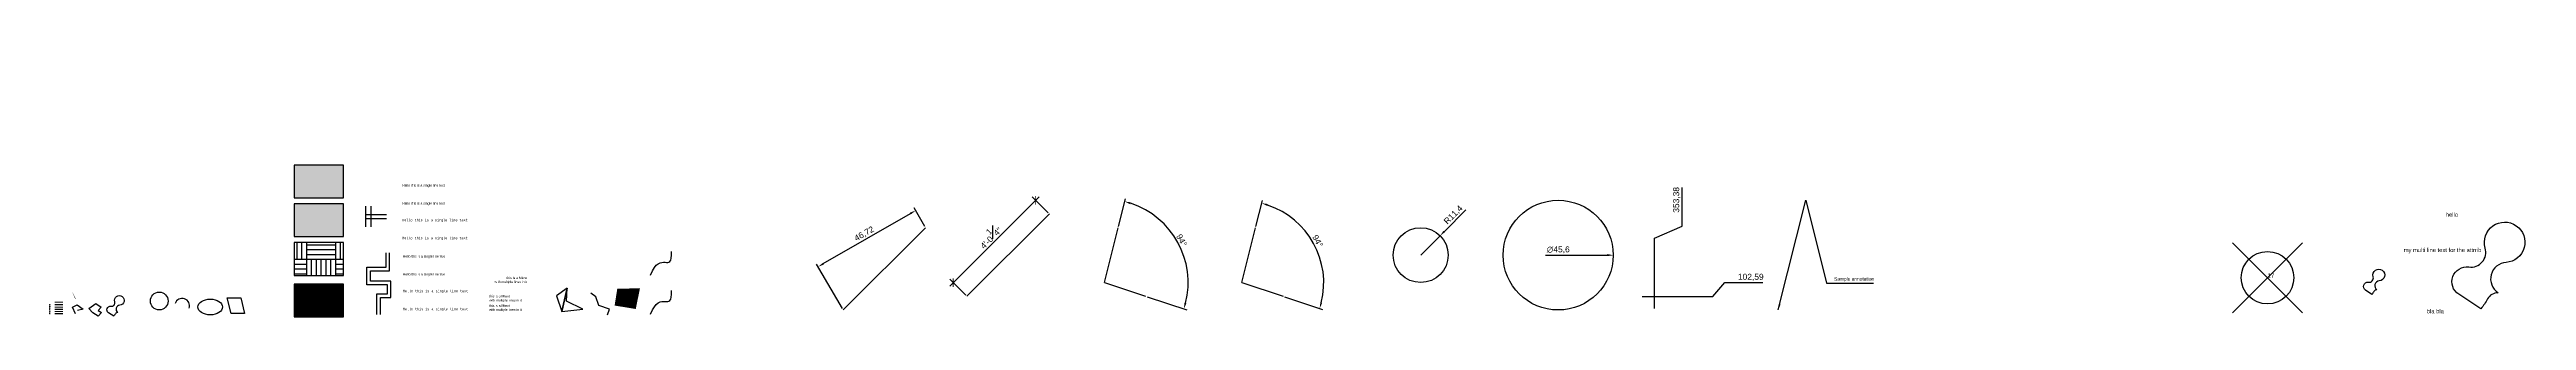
# Model space of a CAD drawing. Header units: inches. Extents: x 1 to 1852, y -566 to 111.
# Drawn here: x 1 to 1028, y -1 to 111 of the extents above; entities that cross this region are included whole.
import ezdxf
from ezdxf.enums import TextEntityAlignment as Align
from ezdxf.lldxf.tags import DXFTag

# ---------------------------------------------------------------- set-up
doc = ezdxf.new("R2010")
doc.units = ezdxf.units.IN
doc.header["$MEASUREMENT"] = 0
doc.header["$PDMODE"] = 34
doc.header["$PDSIZE"] = 0.1
doc.linetypes.add('ACAD_ISO02W100', pattern=[15, 12, -3])
for name, color, linetype in [('0 @ 1', 7, 'Continuous'), ('Layer1', 7, 'Continuous'), ('Layer2', 65, 'Continuous'), ('Layer_color_80 @ 1', 80, 'Continuous'), ('Layer_Lock', 7, 'Continuous')]:
    doc.layers.add(name, color=color, linetype=linetype)
doc.layers.add('Layer_color_book', color=7, linetype='Continuous', true_color=0xfcc187)
doc.layers.add('Layer_true_color', color=7, linetype='Continuous', true_color=0x1192ee)
doc.styles.add('custom_text_style', font='consola.ttf')
doc.styles.get("Standard").update_dxf_attribs({"font": 'arial.ttf'})
doc.linetypes.add('BATTING', pattern='A,0.0001,-0.1,[134,ltypeshp.shx,S=0.1,R=0,X=-0.1,Y=0],-0.2,[134,ltypeshp.shx,S=0.1,R=180,X=0.1,Y=0],-0.1', length=0.4001)
tags = doc.linetypes.add('GAS_LINE', pattern='A,0.5,-0.2,["GAS",Standard,S=0.1,R=0,X=-0.1,Y=-0.05],-0.25', length=0.95).pattern_tags.tags
tags[6] = DXFTag(74, 10)
doc.linetypes.add('TRACKS', pattern='A,0.15,[130,ltypeshp.shx,S=0.25,R=0,X=0,Y=0],0.15', length=0.3)
doc.linetypes.add('ZIGZAG', pattern='A,0.0001,-0.2,[131,ltypeshp.shx,S=0.2,R=0,X=-0.2,Y=0],-0.4,[131,ltypeshp.shx,S=0.2,R=180,X=0.2,Y=0],-0.2', length=0.8001)
doc.dimstyles.new('ISO-25', dxfattribs={"dimtxt": 2.5, "dimasz": 2.5, "dimexe": 1.25, "dimexo": 0.625, "dimtad": 1, "dimtxsty": 'Standard', "dimcen": 2.5, "dimadec": 0, "dimazin": 0, "dimtfac": 1, "dimtmove": 0, "dimatfit": 3, "dimfxl": 0, "dimarcsym": 0})

# ---------------------------------------------------------------- blocks, each defined once
blk = doc.blocks.new('*D3')
at = {"layer": 'Defpoints', "color": 0, "transparency": 16777216}
for p in [(360.4, 44.3), (364.5, 37.1), (330.3, 2.9)]:
    blk.add_point(p, dxfattribs=at)
at = {"layer": 'Layer1', "color": 0, "lineweight": -2, "transparency": 16777216}
for p, q in [((322.1, 22.2), (358.2, 43)), ((364.2, 37.7), (359.7, 45.4)), ((330, 3.5), (319.3, 22))]:
    blk.add_line(p, q, dxfattribs=at)
at = {"layer": 'Layer1', "color": 0, "transparency": 16777216}
for points in [[(358, 43.4), (358.4, 42.7), (360.4, 44.3)], [(321.9, 22.5), (322.3, 21.8), (319.9, 20.9)]]:
    blk.add_solid(points, dxfattribs=at)
at = {"layer": 'Layer1', "color": 0, "transparency": 16777216, "insert": (339.1, 34.5), "char_height": 2.5, "attachment_point": 5, "rotation": 30}
blk.add_mtext('46,72', dxfattribs=at)
blk = doc.blocks.new('*D4')
at = {"layer": 'Defpoints', "color": 0, "transparency": 16777216}
for p in [(444.3, 37.1), (472.4, 22.2), (438.6, 14.3), (455.7, 8.6)]:
    blk.add_point(p, dxfattribs=at)
at = {"layer": 'Layer1', "color": 0, "lineweight": -2, "transparency": 16777216}
for p, q in [((444.4, 37.7), (447.3, 49.2)), ((456.3, 8.4), (472.7, 3))]:
    blk.add_line(p, q, dxfattribs=at)
blk.add_arc((438.6, 14.3), 34.7, 345.6975, 71.8313, dxfattribs=at)
at = {"layer": 'Layer1', "color": 0, "transparency": 16777216}
for points in [[(449.3, 46.9), (449.5, 47.7), (447, 48)], [(472.6, 5.7), (471.8, 5.9), (471.5, 3.4)]]:
    blk.add_solid(points, dxfattribs=at)
at = {"layer": 'Layer1', "color": 0, "transparency": 16777216, "insert": (470.6, 31.9), "char_height": 2.5, "attachment_point": 5, "rotation": 298.7644}
blk.add_mtext('94°', dxfattribs=at)
blk = doc.blocks.new('*D5')
at = {"layer": 'Defpoints', "color": 0, "transparency": 16777216}
for p in [(501.3, 37.1), (528.6, 22), (495.6, 14.3), (495.6, 14.3), (512.7, 8.6)]:
    blk.add_point(p, dxfattribs=at)
at = {"layer": 'Layer1', "color": 0, "lineweight": -2, "transparency": 16777216}
for p, q in [((501.4, 37.7), (504.1, 48.5)), ((513.3, 8.4), (529, 3.2))]:
    blk.add_line(p, q, dxfattribs=at)
blk.add_arc((495.6, 14.3), 33.9, 345.7862, 71.7426, dxfattribs=at)
at = {"layer": 'Layer1', "color": 0, "transparency": 16777216}
for points in [[(506.1, 46.2), (506.3, 47), (503.8, 47.3)], [(528.9, 5.9), (528.1, 6.1), (527.8, 3.6)]]:
    blk.add_solid(points, dxfattribs=at)
at = {"layer": 'Layer1', "color": 0, "transparency": 16777216, "insert": (527, 31.6), "char_height": 2.5, "attachment_point": 5, "rotation": 298.7644}
blk.add_mtext('94°', dxfattribs=at)
blk = doc.blocks.new('*D10')
at = {"layer": 'Defpoints', "color": 0, "transparency": 16777216}
for p in [(577.7, 33.8), (569.7, 25.7)]:
    blk.add_point(p, dxfattribs=at)
at = {"layer": 'Layer1', "color": 0, "lineweight": -2, "transparency": 16777216}
for p, q in [((588.4, 44.5), (579.5, 35.6)), ((569.7, 25.7), (577.7, 33.8))]:
    blk.add_line(p, q, dxfattribs=at)
at = {"layer": 'Layer1', "color": 0, "transparency": 16777216}
blk.add_solid([(579.2, 35.9), (579.8, 35.3), (577.7, 33.8)], dxfattribs=at)
at = {"layer": 'Layer1', "color": 0, "transparency": 16777216, "insert": (583.3, 42.4), "char_height": 2.5, "attachment_point": 5, "rotation": 45}
blk.add_mtext('R11,4', dxfattribs=at)
blk = doc.blocks.new('*D11')
at = {"layer": 'Defpoints', "color": 0, "transparency": 16777216}
for p in [(603.9, 25.7), (649.5, 25.7)]:
    blk.add_point(p, dxfattribs=at)
at = {"layer": 'Layer1', "color": 0, "lineweight": -2, "transparency": 16777216}
blk.add_line((621.4, 25.7), (647, 25.7), dxfattribs=at)
at = {"layer": 'Layer1', "color": 0, "transparency": 16777216}
blk.add_solid([(647, 26.2), (647, 25.3), (649.5, 25.7)], dxfattribs=at)
at = {"layer": 'Layer1', "color": 0, "transparency": 16777216, "insert": (626.7, 27.9), "char_height": 2.5, "attachment_point": 5}
blk.add_mtext('∅45,6', dxfattribs=at)
blk = doc.blocks.new('*D6')
at = {"layer": 'Defpoints', "color": 0, "transparency": 16777216}
for p in [(313.2, 111.2), (700.8, 14.3), (660.9, 8.6)]:
    blk.add_point(p, dxfattribs=at)
at = {"layer": 'Layer1', "color": 0, "lineweight": -2, "transparency": 16777216}
for p, q in [((690.8, 8.6), (695.8, 14.3)), ((695.8, 14.3), (711.5, 14.3)), ((661.5, 8.6), (690.8, 8.6))]:
    blk.add_line(p, q, dxfattribs=at)
at = {"layer": 'Layer1', "color": 0, "transparency": 16777216, "insert": (706.5, 16.5), "char_height": 2.5, "attachment_point": 5}
blk.add_mtext('102,59', dxfattribs=at)
blk = doc.blocks.new('*D7')
at = {"layer": 'Defpoints', "color": 0, "transparency": 16777216}
for p in [(313.2, 111.2), (678, 42.8), (666.6, 2.9)]:
    blk.add_point(p, dxfattribs=at)
at = {"layer": 'Layer1', "color": 0, "lineweight": -2, "transparency": 16777216}
for p, q in [((678, 37.8), (678, 53.8)), ((666.6, 32.8), (678, 37.8)), ((666.6, 3.6), (666.6, 32.8))]:
    blk.add_line(p, q, dxfattribs=at)
at = {"layer": 'Layer1', "color": 0, "transparency": 16777216, "insert": (675.8, 48.7), "char_height": 2.5, "attachment_point": 5, "rotation": 90}
blk.add_mtext('353,38', dxfattribs=at)
blk = doc.blocks.new('_ArchTick')
at = {"color": 0, "linetype": 'ByBlock', "const_width": 0.15}
blk.add_lwpolyline([(-0.5, -0.5), (0.5, 0.5)], dxfattribs=at)
blk = doc.blocks.new('*D8')
at = {"layer": 'Defpoints', "color": 0, "transparency": 16777216}
for p in [(410.1, 48.5), (415.8, 42.8), (381.6, 8.6)]:
    blk.add_point(p, dxfattribs=at)
at = {"layer": 'Layer1', "color": 1, "lineweight": -2, "transparency": 16777216}
blk.add_line((374.5, 12.9), (411.5, 50), dxfattribs=at)
at = {"layer": 'Layer1', "color": 0, "lineweight": -2, "transparency": 16777216}
for p, q in [((415.3, 43.3), (408.7, 50)), ((381.1, 9.1), (374.5, 15.8))]:
    blk.add_line(p, q, dxfattribs=at)
at = {"layer": 'Layer1', "color": 1, "lineweight": -2, "transparency": 16777216, "xscale": 2.5, "yscale": 2.5, "zscale": 2.5}
for p, rotation in [((410.1, 48.5), 44.99999999999999), ((375.9, 14.3), 225)]:
    blk.add_blockref('_ArchTick', p, dxfattribs=dict(at, rotation=rotation))
at = {"layer": 'Layer1', "color": 0, "transparency": 16777216, "insert": (390.8, 33.7), "char_height": 2.5, "attachment_point": 5, "rotation": 45}
blk.add_mtext('4\'-0{\\H1x;\\S1#4;}"', dxfattribs=at)
blk = doc.blocks.new('MyBlock')
for p, q in [((-40, -40), (40, 40)), ((-40, 40), (40, -40))]:
    blk.add_line(p, q)
blk.add_circle((0, 0), 30)
blk.add_attdef('ATTINFO', (0, 0), '', height=5)
blk = doc.blocks.new('my_block_v2')
blk.add_lwpolyline([(962.4, 0.36), (960.21, 1.79, -0.799559), (961.21, 4.5, 0.543862), (962.83, 6.38, -2.844377), (964.89, 4.95, 0.718751), (964.1, 1.95, 0.273794), (963.06, 1.33, -0.047611)], format="xyb", close=True)
at = {"flags": 8}
blk.add_attdef('PRESET_ATT', text='', height=0.411, dxfattribs=at).set_placement((958.93, 9.9), align=Align.TOP_LEFT)
blk.add_attdef('MULTI_LINE_ATT', text='', height=0.411).set_placement((954.81, 6.39), align=Align.TOP_LEFT)
for tag, p, flags in [('CONSTANT_ATT', (954.6, 2.35), 2), ('VERIFY_ATT', (957.05, -0.09), 4)]:
    blk.add_attdef(tag, p, '', height=0.411, dxfattribs=dict(flags=flags))

msp = doc.modelspace()

# ---------------------------------------------------------------- hatches: boundary and pattern name
h = msp.add_hatch(color=256)
h.dxf.hatch_style = 1
h.set_gradient(color1=(0, 0, 255), color2=(255, 255, 0), name='SPHERICAL')
h.paths.add_polyline_path([(102.74576, 49.50965), (123.19909, 49.50965), (123.19909, 63.13441), (102.74576, 63.13441)])
h = msp.add_hatch(color=256)
h.dxf.hatch_style = 1
h.set_gradient(color1=(0, 0, 255), color2=(255, 255, 0))
h.paths.add_polyline_path([(102.74576, 33.46721), (123.19909, 33.46721), (123.19909, 47.09196), (102.74576, 47.09196)])
h = msp.add_hatch()
h.set_pattern_fill('AR-PARQ1', color=256)
h.paths.add_polyline_path([(102.74576, 17.31413), (123.19909, 17.31413), (123.19909, 30.93888), (102.74576, 30.93888)])
h = msp.add_hatch()
h.set_pattern_fill('ANSI31', color=256)
h.set_pattern_definition([(45, (2.75038, 0), (-0.08838835, 0.08838835), [])])
h.paths.add_polyline_path([(102.74576, 0.08532), (123.19909, 0.08532), (123.19909, 13.71007), (102.74576, 13.71007)])

# ---------------------------------------------------------------- linework, layer by layer
for p, q in [((132.8666, 13.43272), (132.8666, 20.77343)), ((132.8666, 20.77343), (140.85864, 20.77343)), ((140.85864, 20.77343), (140.85864, 26.68265)), ((142.35864, 19.27343), (142.35864, 26.68265)), ((141.39913, 13.43272), (132.8666, 13.43272)), ((134.3666, 14.93272), (134.3666, 19.27343)), ((134.3666, 19.27343), (142.35864, 19.27343)), ((142.89913, 14.93272), (134.3666, 14.93272)), ((141.39913, 9.68173), (141.39913, 13.43272)), ((142.89913, 8.18173), (142.89913, 14.93272)), ((3.59253, 1.47724), (6.86355, 1.47724)), ((137.07862, 1.01458), (137.07862, 9.68173)), ((137.07862, 9.68173), (141.39913, 9.68173)), ((138.57862, 1.01458), (138.57862, 8.18173)), ((138.57862, 8.18173), (142.89913, 8.18173))]:
    msp.add_line(p, q)
at = {"color": 200, "linetype": 'BATTING', "lineweight": 13}
msp.add_line((3.59253, 6.21589), (6.86355, 6.21589), dxfattribs=at)
at = {"linetype": 'ZIGZAG'}
msp.add_line((3.59253, 5.16048), (6.86355, 5.16048), dxfattribs=at)
at = {"color": 3, "linetype": 'TRACKS', "lineweight": 13}
msp.add_line((3.59253, 4.09548), (6.86355, 4.09548), dxfattribs=at)
at = {"linetype": 'GAS_LINE'}
msp.add_line((3.59253, 3.27501), (6.86355, 3.27501), dxfattribs=at)
at = {"color": 3, "linetype": 'ACAD_ISO02W100', "lineweight": 13}
msp.add_line((3.59253, 2.29771), (6.86355, 2.29771), dxfattribs=at)
for points in [[(102.74576, 49.50965), (123.19909, 49.50965), (123.19909, 63.13441), (102.74576, 63.13441)], [(102.74576, 33.46721), (123.19909, 33.46721), (123.19909, 47.09196), (102.74576, 47.09196)], [(102.74576, 17.31413), (123.19909, 17.31413), (123.19909, 30.93888), (102.74576, 30.93888)], [(102.74576, 0.08532), (123.19909, 0.08532), (123.19909, 13.71007), (102.74576, 13.71007)], [(19.36563, 1.79742), (17.63192, 3.60046), (20.63938, 5.65099), (22.79767, 4.09542), (21.52393, 2.75197), (22.9392, 1.93883), (21.55931, 0.38326)]]:
    msp.add_lwpolyline(points, close=True)
for points in [[(12.14052, 7.49932, 0.2, 0.1, 0), (10.94638, 10.17295, 0, 0, 0), (12.78181, 11.16728, 0, 0, 0), (15.68448, 8.91633, 0, 0, 0), (13.27409, 8.43021, 0.1, 0.5, 0)], [(35.30083, 5.70075, 0, 0, 2.1277762204), (39.65197, 5.70075, 0, 0, 0.3079358491), (38.34663, 11.09913, 0, 0, 0), (35.66343, 8.74413, 0, 0, 0), (38.04642, 8.33007, 3.66961, 5.08056, 0)]]:
    msp.add_lwpolyline(points, format="xyseb")
msp.add_lwpolyline([(12.14052, 1.37983), (10.94638, 4.05347), (12.78181, 5.04779), (15.32489, 3.25801), (12.91449, 2.77189)])
msp.add_lwpolyline([(28.00564, 0.3613), (25.81178, 1.79289, -0.7995594968), (26.81917, 4.49948, 0.5438616789), (28.43098, 6.37843, -2.8443774774), (30.49051, 4.94685, 0.7187509839), (29.70699, 1.94947, 0.273793838), (28.66643, 1.33349, -0.0476105397)], format="xyb", close=True)
msp.add_polyline3d([(232.60172, 0.89269, 0), (233.41499, 3.34859, 5.4786), (229.03211, 4.73612, 0), (227.87884, 8.43359, 5.4786), (225.74495, 9.92291, 0)])
msp.add_circle((46.87248, 6.67296), 3.68248)
msp.add_arc((56.35179, 4.6976), 3.04449, 341.04354535, 161.04354535)
msp.add_ellipse((68.00052, 4.18521), major_axis=(-5.10126, 0), ratio=0.6403727385)
for points in [[(250.45879, 17.42602), (254.71377, 28.25498), (259.38796, 17.50312), (259.22455, 27.2875)], [(250.45879, 1.15715), (254.71377, 11.9861), (259.38796, 1.23424), (259.22455, 11.01863)]]:
    msp.add_open_spline(points, degree=3)
at = {"color": 7}
msp.add_point((1.4944, 5.1215), dxfattribs=at)
at = {"linetype": 'ACAD_ISO02W100'}
msp.add_point((1.4944, 4.41154), dxfattribs=at)
at = {"color": 230, "ltscale": 2, "true_color": 0xf50a93}
msp.add_point((1.4944, 3.71498), dxfattribs=at)
at = {"color": 0, "linetype": 'ByBlock', "lineweight": -2}
msp.add_point((1.4944, 2.24147), dxfattribs=at)
msp.add_point((1.4944, 1.49133))
at = {"transparency": 33554534}
msp.add_solid([(235.60643, 4.78576), (244.37219, 3.34859), (236.70215, 11.7915), (246.09573, 11.93745)], dxfattribs=at)
msp.add_3dface([(75.03942, 8.05039), (80.72104, 8.05039), (82.19043, 1.49234), (76.60676, 1.49234)])
at = {"layer": 'Layer2'}
for p, q in [((381.58637, 8.64088), (415.78457, 42.83909)), ((330.28906, 2.94118), (364.48726, 37.13938)), ((438.58338, 14.34058), (444.28308, 37.13938)), ((495.58038, 14.34058), (501.28008, 37.13938)), ((438.58338, 14.34058), (455.68248, 8.64088)), ((495.58038, 14.34058), (512.67949, 8.64088))]:
    msp.add_line(p, q, dxfattribs=at)
for centre, radius in [((626.6735, 25.73998), 22.7988), ((569.67649, 25.73998), 11.3994)]:
    msp.add_circle(centre, radius, dxfattribs=at)
at = {"layer": 'Layer_Lock', "color": 2, "linetype": 'Continuous'}
msp.add_point((1.4944, 3.00502), dxfattribs=at)
at = {"layer": 'Layer_true_color'}
for p, q in [((132.54689, 37.54063), (132.54689, 46.06441)), ((132.54689, 42.60162), (141.07066, 42.60162)), ((134.67783, 37.54063), (134.67783, 46.06441)), ((132.54689, 41.00342), (141.07066, 41.00342))]:
    msp.add_line(p, q, dxfattribs=at)

# ---------------------------------------------------------------- block references
ref = msp.add_blockref('my_block_v2', (-3024.44382, 1.95095), dxfattribs=dict(xscale=4.191133180547078, yscale=4.191133180547078, zscale=4.191133180547078))
ref.add_attrib('MULTI_LINE_ATT_001', 'my multi line text for the attrrib', (977.12303, 27.00082), dxfattribs={"height": 1.7206545})
ref.add_attrib('PRESET_ATT', 'hello', dxfattribs={"height": 1.720654}).set_placement((994.55829, 43.43014), align=Align.TOP_LEFT)
ref.add_attrib('VERIFY_ATT', 'bla bla', (986.68825, 1.55447), dxfattribs={"height": 1.720654})
at = {"xscale": 1.217889264582384, "yscale": 1.217889264582384, "zscale": 1.217889264582384}
msp.add_blockref('my_block_v2', (-208.14953, 8.99012), dxfattribs=at)
at = {"layer": 'Layer1', "xscale": 0.3633736948472006, "yscale": 0.3633736948472006, "zscale": 0.3633736948472006}
msp.add_blockref('MyBlock', (920.67963, 16.35285), dxfattribs=at).add_auto_attribs({'ATTINFO': '17'})

# ---------------------------------------------------------------- texts
for p in [(147.81945, 24.7495), (147.81945, 17.27873)]:
    msp.add_text('Hello this is a single line text', height=1).set_placement(p)
at = {"style": 'custom_text_style'}
msp.add_text('Hello this is a single line text', height=1, dxfattribs=at).set_placement((147.81945, 2.85498))
at = {"char_height": 1}
for insert, attachment_point in [((199.33034, 15.3261), 6), ((183.58893, 9.18756), 1), ((183.58893, 5.22637), 1)]:
    msp.add_mtext_dynamic_manual_height_columns('this is a Mtext^Jwith multiple lines in it', width=15.7414142, gutter_width=110.22317, heights=[0], dxfattribs=dict(at, insert=insert, attachment_point=attachment_point))
at = {"layer": '0 @ 1', "style": 'custom_text_style'}
msp.add_text('Hello this is a single line text', height=1, dxfattribs=at).set_placement((147.81945, 10.32574))
at = {"layer": 'Layer1', "insert": (741.02375, 14.69681), "char_height": 1.4249252, "attachment_point": 7}
msp.add_mtext('Sample annotation', dxfattribs=at)
at = {"layer": 'Layer2', "style": 'custom_text_style'}
msp.add_text('Hello this is a single line text', height=1, dxfattribs=at).set_placement((147.58977, 32.34819))
at = {"layer": 'Layer_color_80 @ 1', "style": 'custom_text_style'}
msp.add_text('Hello this is a single line text', height=1, dxfattribs=at).set_placement((147.58977, 39.81895))
at = {"layer": 'Layer_color_book'}
msp.add_text('Hello this is a single line text', height=1, dxfattribs=at).set_placement((147.58977, 54.24271))
at = {"layer": 'Layer_true_color'}
msp.add_text('Hello this is a single line text', height=1, dxfattribs=at).set_placement((147.58977, 46.77194))

# ---------------------------------------------------------------- dimensions: what is measured, and where the dimension line sits
at = {"layer": 'Layer1'}
for feature_location, offset, dtype, picture, middle in [((660.87171, 8.64088), (39.89791, 5.6997), 0, '*D6', (706.46879, 16.46797)), ((666.57141, 2.94118), (11.3994, 39.89791), 1, '*D7', (675.84342, 48.65508))]:
    dim = msp.add_ordinate_dim(feature_location=feature_location, offset=offset, dtype=dtype, origin=(313.18996, 111.2355), dimstyle='ISO-25', dxfattribs=at)
    dim.commit()
    dim.dimension.update_dxf_attribs({"geometry": picture, "text_midpoint": middle})
dim = msp.add_linear_dim(base=(360.3581, 44.29131), p1=(330.28906, 2.94118), p2=(364.48726, 37.13938), angle=30, dimstyle='ISO-25', dxfattribs=at)
dim.commit()
dim.dimension.update_dxf_attribs({"geometry": '*D3', "text_midpoint": (339.06595, 34.45477)})
dim = msp.add_aligned_dim(p1=(381.58637, 8.64088), p2=(415.78457, 42.83909), distance=8.06059, dimstyle='ISO-25', override={"dimexe": 2, "dimzin": 8, "dimlunit": 4, "dimblk1": 'ArchTick', "dimblk2": 'ArchTick', "dimsah": 1, "dimdle": 2, "dimclrd": 1, "dimfrac": 1}, dxfattribs=at)
dim.commit()
dim.dimension.update_dxf_attribs({"geometry": '*D8', "text_midpoint": (390.75737, 33.66808)})
dim = msp.add_angular_dim_3p(base=(472.36045, 22.15806), center=(438.58338, 14.34058), p1=(455.68248, 8.64088), p2=(444.28308, 37.13938), dimstyle='ISO-25', dxfattribs=at)
dim.commit()
dim.dimension.update_dxf_attribs({"geometry": '*D4', "text_midpoint": (470.64204, 31.93905)})
dim = msp.add_angular_dim_2l(base=(528.64747, 21.99374), line1=((495.58038, 14.34058), (501.28008, 37.13938)), line2=((495.58038, 14.34058), (512.67949, 8.64088)), dimstyle='ISO-25', dxfattribs=at)
dim.commit()
dim.dimension.update_dxf_attribs({"geometry": '*D5', "text_midpoint": (527.00022, 31.58837)})
dim = msp.add_radius_dim(center=(569.67649, 25.73998), mpoint=(577.73709, 33.80058), dimstyle='ISO-25', dxfattribs=at)
dim.commit()
dim.dimension.update_dxf_attribs({"geometry": '*D10', "text_midpoint": (583.34848, 42.42055)})
dim = msp.add_diameter_dim_2p(p1=(603.8747, 25.73998), p2=(649.47231, 25.73998), dimstyle='ISO-25', dxfattribs=at)
dim.commit()
dim.dimension.update_dxf_attribs({"geometry": '*D11', "text_midpoint": (626.6735, 25.73998), "dimtype": 163})

# ---------------------------------------------------------------- meshes
mesh = msp.add_polyface()
corners = [(213.69203, 2.25287), (222.45779, 3.34859), (215.60373, 6.63575), (215.94455, 12.07588), (211.5625, 8.82719)]
mesh.append_faces([[corners[k] for k in face] for face in [(0, 3, 4)]], dxfattribs={"vtx0": -1})
mesh.append_faces([[corners[k] for k in face] for face in [(0, 1, 2, 3)]], dxfattribs={"vtx3": -1})

# ---------------------------------------------------------------- leaders
at = {"layer": 'Layer1', "annotation_type": 0, "has_hookline": 1, "hookline_direction": 0, "text_width": 16.374}
msp.add_leader([(717.86872, 2.94118), (729.26812, 48.53879), (737.89875, 14.07181), (740.39875, 14.07181)], dimstyle='ISO-25', dxfattribs=at)

doc.saveas('drawing.dxf')
